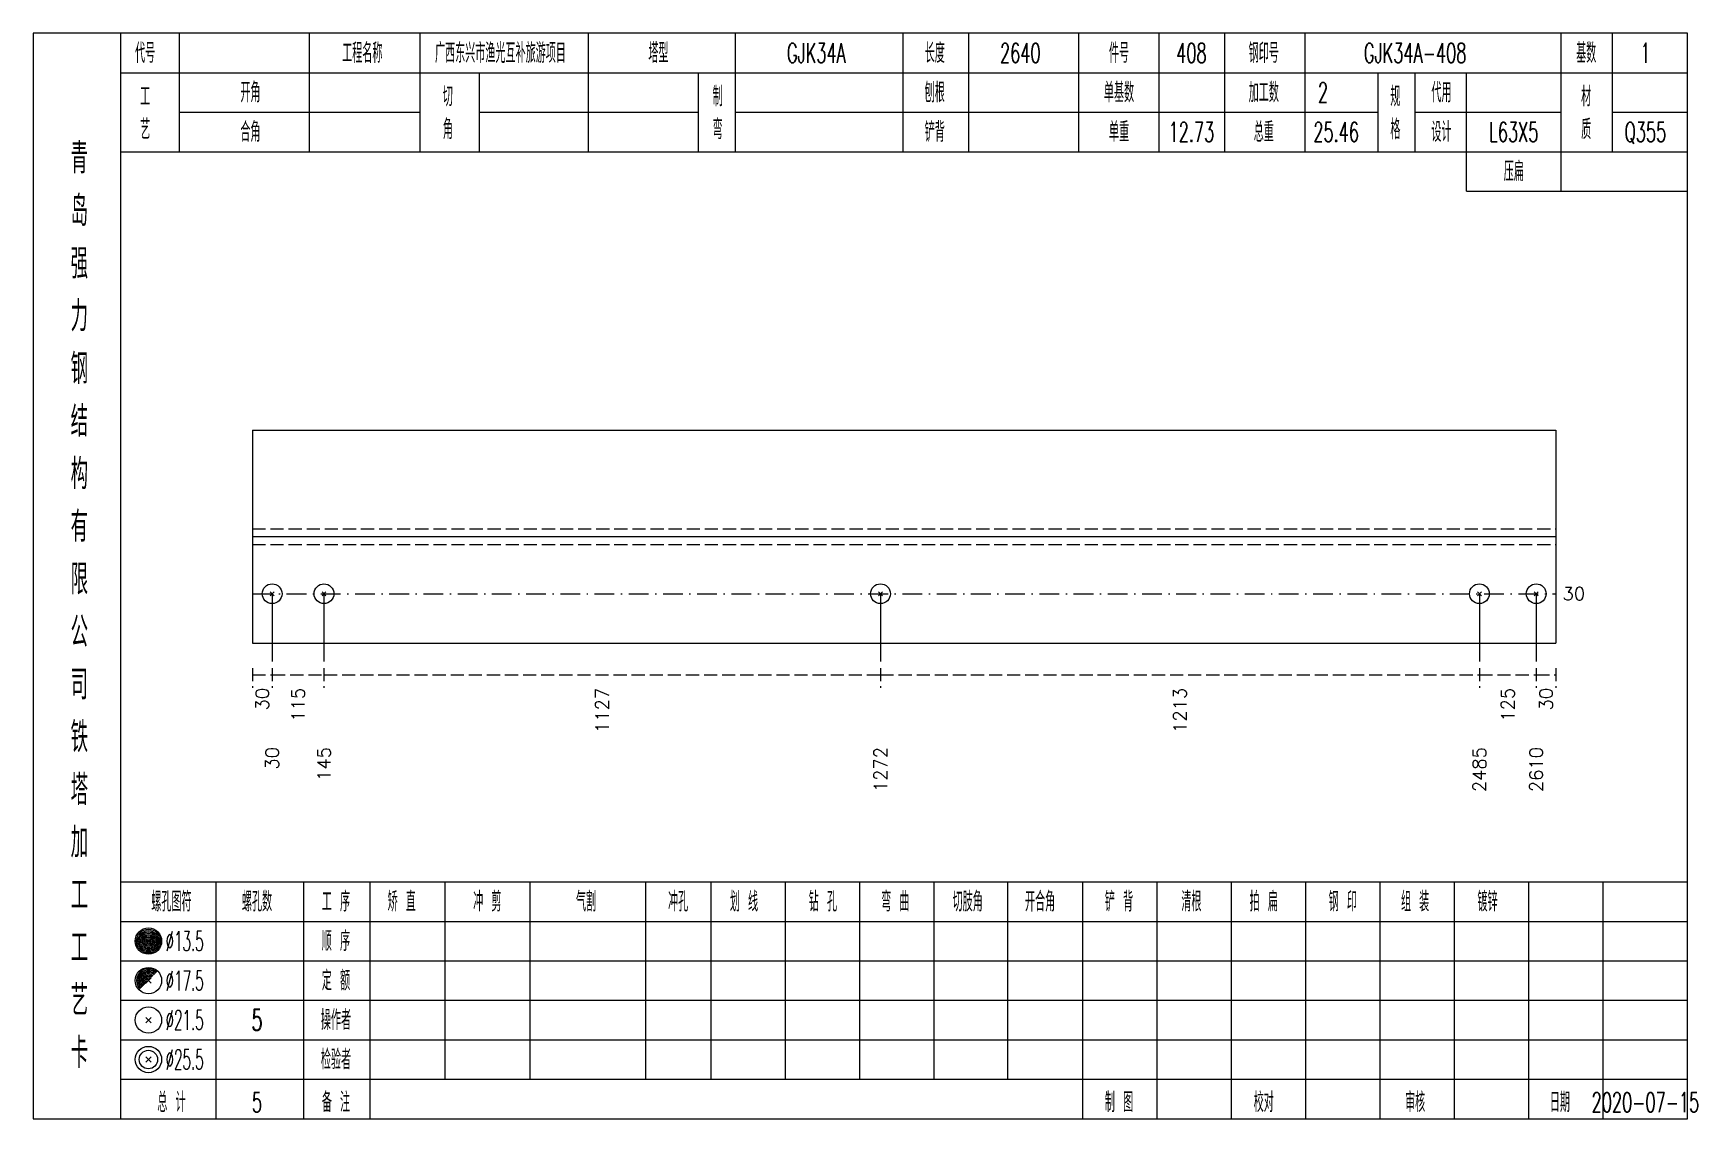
# Model space of a CAD drawing. Extents: x 0 to 2606, y -377 to 6479.
# Drawn here: x 1045.6 to 1298.5, y 5075 to 5240 of the extents above; entities that cross this region are included whole.
import ezdxf
from ezdxf.enums import TextEntityAlignment as Align

# ---------------------------------------------------------------- set-up
doc = ezdxf.new("R2010")
doc.units = 0
doc.header["$MEASUREMENT"] = 0
doc.linetypes.add('一点画线', pattern=[5.2, 3, -1, 0.2, -1])
doc.linetypes.add('虚线', pattern=[2.75, 2, -0.75])
doc.layers.get('0').update_dxf_attribs({"linetype": 'CONTINUOUS', "lineweight": 25})
doc.layers.add('1', color=7, linetype='CONTINUOUS', lineweight=25)
doc.layers.add('4', color=7, linetype='CONTINUOUS', lineweight=25)
doc.styles.get("Standard").update_dxf_attribs({"font": 'simplex.shx', "width": 0.7, "height": 3, "bigfont": 'gbhzfs.shx'})

msp = doc.modelspace()

# ---------------------------------------------------------------- texts
at = {"color": 7, "linetype": 'Continuous', "lineweight": 13}
msp.add_text('30', height=2, dxfattribs=at).set_placement((1278, 5154.81), align=Align.MIDDLE_LEFT)
at = {"color": 8, "linetype": 'Continuous', "lineweight": 9}
for s, p in [('30', (1080.4, 5140.5)), ('115', (1085.84, 5140.5)), ('1127', (1132.06, 5140.5)), ('1213', (1219.86, 5140.5)), ('125', (1269.68, 5140.5)), ('30', (1275.5, 5140.5))]:
    msp.add_text(s, height=2, rotation=90, dxfattribs=at).set_placement(p, align=Align.MIDDLE_RIGHT)
at = {"layer": '1', "color": 7, "linetype": 'Continuous', "lineweight": 13}
for s, p in [('30', (1081.9, 5131.5)), ('145', (1089.78, 5131.5)), ('1272', (1174.35, 5131.5)), ('2485', (1265.37, 5131.5)), ('2610', (1274, 5131.5))]:
    msp.add_text(s, height=2, rotation=90, dxfattribs=at).set_placement(p, align=Align.MIDDLE_RIGHT)
at = {"layer": '4', "color": 1, "linetype": 'Continuous', "lineweight": 13}
for s, height, width, p in [('代号', 3, 0.6, (1062.6, 5237)), ('工程名称', 3, 0.6, (1095.6, 5237)), ('广西东兴市渔光互补旅游项目', 3, 0.6, (1116.6, 5237)), ('塔型', 3, 0.6, (1140.6, 5237)), ('长度', 3, 0.6, (1182.6, 5237)), ('件号', 3, 0.6, (1210.6, 5237)), ('钢印号', 3, 0.6, (1232.6, 5237)), ('基数', 3, 0.6, (1281.6, 5237)), ('GJK34A', 3, 0.6, (1164.6, 5237)), ('2640', 3, 0.6, (1195.6, 5237)), ('408', 3, 0.6, (1221.6, 5237)), ('GJK34A-408', 3, 0.6, (1255.6, 5237)), ('1', 3, 0.6, (1290.6, 5237)), ('工', 3, 0.6, (1062.6, 5230.4)), ('开角', 3, 0.6, (1078.6, 5231)), ('切', 3, 0.6, (1108.6, 5230.4)), ('制', 3, 0.6, (1149.6, 5230.4)), ('刨根', 3, 0.6, (1182.6, 5231)), ('单基数', 3, 0.6, (1210.6, 5231)), ('加工数', 3, 0.6, (1232.6, 5231)), ('2', 3, 0.6, (1241.6, 5231)), ('规', 3, 0.6, (1252.6, 5230.4)), ('代用', 3, 0.6, (1259.6, 5231)), ('材', 3, 0.6, (1281.6, 5230.4)), ('艺', 3, 0.6, (1062.6, 5225.4)), ('合角', 3, 0.6, (1078.6, 5225)), ('角', 3, 0.6, (1108.6, 5225.4)), ('弯', 3, 0.6, (1149.6, 5225.4)), ('铲背', 3, 0.6, (1182.6, 5225)), ('单重', 3, 0.6, (1210.6, 5225)), ('12.73', 3, 0.6, (1221.6, 5225)), ('总重', 3, 0.6, (1232.6, 5225)), ('25.46', 3, 0.6, (1243.6, 5225)), ('格', 3, 0.6, (1252.6, 5225.4)), ('设计', 3, 0.6, (1259.6, 5225)), ('L63X5', 3, 0.6, (1270.6, 5225)), ('质', 3, 0.6, (1281.6, 5225.4)), ('Q355', 3, 0.6, (1290.6, 5225)), ('青', 4.6, 0.8, (1052.6, 5221)), ('压扁', 3, 0.6, (1270.6, 5219)), ('岛', 4.6, 0.8, (1052.6, 5213)), ('强', 4.6, 0.8, (1052.6, 5205)), ('力', 4.6, 0.8, (1052.6, 5197)), ('钢', 4.6, 0.8, (1052.6, 5189)), ('结', 4.6, 0.8, (1052.6, 5181)), ('构', 4.6, 0.8, (1052.6, 5173)), ('有', 4.6, 0.8, (1052.6, 5165)), ('限', 4.6, 0.8, (1052.6, 5157)), ('公', 4.6, 0.8, (1052.6, 5149)), ('司', 4.6, 0.8, (1052.6, 5141)), ('铁', 4.6, 0.8, (1052.6, 5133)), ('塔', 4.6, 0.8, (1052.6, 5125)), ('加', 4.6, 0.8, (1052.6, 5117)), ('工', 4.6, 0.8, (1052.6, 5109)), ('螺孔图符', 3, 0.6, (1066.6, 5108)), ('螺孔数', 3, 0.6, (1079.6, 5108)), ('工 序', 3, 0.6, (1091.6, 5108)), ('矫 直', 3, 0.6, (1101.6, 5108)), ('冲 剪', 3, 0.6, (1114.6, 5108)), ('气割', 3, 0.6, (1129.6, 5108)), ('冲孔', 3, 0.6, (1143.6, 5108)), ('划 线', 3, 0.6, (1153.6, 5108)), ('钻 孔', 3, 0.6, (1165.6, 5108)), ('弯 曲', 3, 0.6, (1176.6, 5108)), ('切肢角', 3, 0.6, (1187.6, 5108)), ('开合角', 3, 0.6, (1198.6, 5108)), ('铲 背', 3, 0.6, (1210.6, 5108)), ('清根', 3, 0.6, (1221.6, 5108)), ('拍 扁', 3, 0.6, (1232.6, 5108)), ('钢 印', 3, 0.6, (1244.6, 5108)), ('组 装', 3, 0.6, (1255.6, 5108)), ('镀锌', 3, 0.6, (1266.6, 5108)), ('工', 4.6, 0.8, (1052.6, 5101)), ('%%C13.5', 3, 0.5, (1068.6, 5102)), ('顺 序', 3, 0.6, (1091.6, 5102)), ('%%C17.5', 3, 0.5, (1068.6, 5096)), ('定 额', 3, 0.6, (1091.6, 5096)), ('艺', 4.6, 0.8, (1052.6, 5093)), ('操作者', 3, 0.6, (1091.6, 5090)), ('%%C21.5', 3, 0.5, (1068.6, 5090)), ('5', 3.2, 0.6, (1079.6, 5090)), ('卡', 4.6, 0.8, (1052.6, 5085)), ('%%C25.5', 3, 0.5, (1068.6, 5084)), ('检验者', 3, 0.6, (1091.6, 5084)), ('总 计', 3, 0.6, (1066.6, 5077.5)), ('备 注', 3, 0.6, (1091.6, 5077.5)), ('制 图', 3, 0.6, (1210.6, 5077.5)), ('校对', 3, 0.6, (1232.6, 5077.5)), ('审核', 3, 0.6, (1255.6, 5077.5)), ('日期', 3, 0.6, (1277.6, 5077.5)), ('5', 3, 0.6, (1079.6, 5077.5)), ('2020-07-15', 3, 0.6, (1290.6, 5077.5))]:
    msp.add_text(s, height=height, dxfattribs=dict(at, width=width)).set_placement(p, align=Align.MIDDLE_CENTER)

# ---------------------------------------------------------------- linework, layer by layer
at = {"color": 7, "linetype": 'Continuous', "lineweight": 18}
for p, q in [((1078.9, 5179.69), (1078.9, 5147.31)), ((1078.9, 5179.69), (1277, 5179.69)), ((1277, 5179.69), (1277, 5147.31)), ((1078.9, 5163.5), (1277, 5163.5))]:
    msp.add_line(p, q, dxfattribs=at)
at = {"color": 1, "linetype": '虚线', "lineweight": 18}
for p, q in [((1078.9, 5164.69), (1277, 5164.69)), ((1078.9, 5162.31), (1277, 5162.31))]:
    msp.add_line(p, q, dxfattribs=at)
at = {"color": 3, "linetype": '一点画线', "lineweight": 13}
msp.add_line((1078.9, 5154.81), (1277, 5154.81), dxfattribs=at)
at = {"color": 7, "linetype": 'Continuous', "lineweight": 13}
for p, q in [((1081.9, 5154.81), (1081.9, 5144.5)), ((1089.78, 5154.81), (1089.78, 5144.5)), ((1174.35, 5154.81), (1174.35, 5144.5)), ((1265.37, 5154.81), (1265.37, 5144.5)), ((1274, 5154.81), (1274, 5144.5))]:
    msp.add_line(p, q, dxfattribs=at)
at = {"color": 8, "linetype": '虚线', "lineweight": 9}
for p, q in [((1078.9, 5143.5), (1078.9, 5140.5)), ((1078.9, 5142.5), (1081.9, 5142.5)), ((1081.9, 5143.5), (1081.9, 5140.5)), ((1081.9, 5143.5), (1081.9, 5140.5)), ((1081.9, 5142.5), (1089.78, 5142.5)), ((1089.78, 5143.5), (1089.78, 5140.5)), ((1089.78, 5143.5), (1089.78, 5140.5)), ((1089.78, 5142.5), (1174.35, 5142.5)), ((1174.35, 5143.5), (1174.35, 5140.5)), ((1174.35, 5143.5), (1174.35, 5140.5)), ((1174.35, 5142.5), (1265.37, 5142.5)), ((1265.37, 5143.5), (1265.37, 5140.5)), ((1265.37, 5143.5), (1265.37, 5140.5)), ((1265.37, 5142.5), (1274, 5142.5)), ((1274, 5143.5), (1274, 5140.5)), ((1274, 5143.5), (1274, 5140.5)), ((1274, 5142.5), (1277, 5142.5)), ((1277, 5143.5), (1277, 5140.5))]:
    msp.add_line(p, q, dxfattribs=at)
at = {"layer": '1', "color": 7, "linetype": 'Continuous', "lineweight": 13}
for p, q in [((1081.6, 5154.51), (1082.2, 5155.11)), ((1082.2, 5154.51), (1081.6, 5155.11)), ((1089.48, 5154.51), (1090.08, 5155.11)), ((1090.08, 5154.51), (1089.48, 5155.11)), ((1174.05, 5154.51), (1174.65, 5155.11)), ((1174.65, 5154.51), (1174.05, 5155.11)), ((1265.07, 5154.51), (1265.67, 5155.11)), ((1265.67, 5154.51), (1265.07, 5155.11)), ((1273.7, 5154.51), (1274.3, 5155.11)), ((1274.3, 5154.51), (1273.7, 5155.11))]:
    msp.add_line(p, q, dxfattribs=at)
at = {"layer": '1', "color": 7, "linetype": 'Continuous', "lineweight": 18}
msp.add_line((1078.9, 5147.31), (1277, 5147.31), dxfattribs=at)
at = {"layer": '1', "color": 7, "linetype": 'Continuous', "lineweight": 13}
for centre in [(1081.9, 5154.81), (1089.78, 5154.81), (1174.35, 5154.81), (1265.37, 5154.81), (1274, 5154.81)]:
    msp.add_circle(centre, 1.5, dxfattribs=at)
at = {"layer": '4', "color": 1, "linetype": 'Continuous', "lineweight": 18}
for p, q in [((1058.9, 5075), (1058.9, 5240)), ((1067.8, 5222), (1067.8, 5240)), ((1087.6, 5222), (1087.6, 5240)), ((1104.4, 5222), (1104.4, 5240)), ((1130, 5222), (1130, 5240)), ((1152.3, 5222), (1152.3, 5240)), ((1177.8, 5222), (1177.8, 5240)), ((1187.8, 5222), (1187.8, 5240)), ((1204.5, 5222), (1204.5, 5240)), ((1216.7, 5222), (1216.7, 5240)), ((1226.7, 5222), (1226.7, 5240)), ((1238.9, 5222), (1238.9, 5240)), ((1277.8, 5216), (1277.8, 5240)), ((1285.6, 5222), (1285.6, 5240)), ((1058.9, 5234), (1297, 5234)), ((1113.4, 5222), (1113.4, 5234)), ((1146.7, 5222), (1146.7, 5234)), ((1250, 5222), (1250, 5234)), ((1255.6, 5222), (1255.6, 5234)), ((1263.4, 5216), (1263.4, 5234)), ((1067.8, 5228), (1104.4, 5228)), ((1113.4, 5228), (1146.7, 5228)), ((1152.3, 5228), (1250, 5228)), ((1255.6, 5228), (1277.8, 5228)), ((1285.6, 5228), (1297, 5228)), ((1058.9, 5222), (1297, 5222)), ((1263.4, 5216), (1297, 5216)), ((1058.9, 5111), (1297, 5111)), ((1073.4, 5075), (1073.4, 5111)), ((1086.7, 5075), (1086.7, 5111)), ((1096.8, 5075), (1096.8, 5111)), ((1108.2, 5081), (1108.2, 5111)), ((1121.1, 5081), (1121.1, 5111)), ((1138.7, 5081), (1138.7, 5111)), ((1148.6, 5081), (1148.6, 5111)), ((1159.9, 5081), (1159.9, 5111)), ((1171.2, 5081), (1171.2, 5111)), ((1182.5, 5081), (1182.5, 5111)), ((1193.7, 5081), (1193.7, 5111)), ((1205.1, 5081), (1205.1, 5111)), ((1216.4, 5081), (1216.4, 5111)), ((1227.7, 5081), (1227.7, 5111)), ((1239, 5081), (1239, 5111)), ((1250.3, 5081), (1250.3, 5111)), ((1261.6, 5081), (1261.6, 5111)), ((1272.9, 5081), (1272.9, 5111)), ((1284.2, 5081), (1284.2, 5111)), ((1058.9, 5105), (1297, 5105)), ((1058.9, 5099), (1297, 5099)), ((1058.9, 5093), (1297, 5093)), ((1058.9, 5087), (1297, 5087)), ((1058.9, 5081), (1297, 5081)), ((1205.1, 5075), (1205.1, 5081)), ((1216.4, 5075), (1216.4, 5081)), ((1227.7, 5075), (1227.7, 5081)), ((1239, 5075), (1239, 5081)), ((1250.3, 5075), (1250.3, 5081)), ((1261.6, 5075), (1261.6, 5081)), ((1272.9, 5075), (1272.9, 5081)), ((1284.2, 5075), (1284.2, 5081))]:
    msp.add_line(p, q, dxfattribs=at)
at = {"layer": '4', "color": 7, "linetype": 'Continuous', "lineweight": 13}
for p, q in [((1062.9, 5101.8), (1063.3, 5102.2)), ((1063.3, 5101.8), (1062.9, 5102.2)), ((1062.7, 5089.6), (1063.5, 5090.4)), ((1063.5, 5089.6), (1062.7, 5090.4)), ((1062.7, 5083.6), (1063.5, 5084.4)), ((1063.5, 5083.6), (1062.7, 5084.4))]:
    msp.add_line(p, q, dxfattribs=at)
at = {"layer": '4', "color": 7, "linetype": 'Continuous', "lineweight": 0}
for p, q in [((1062.7, 5095.6), (1063.5, 5096.4)), ((1062.7, 5096.4), (1063.5, 5095.6))]:
    msp.add_line(p, q, dxfattribs=at)
at = {"layer": '4', "color": 1, "linetype": 'Continuous', "lineweight": 18}
msp.add_lwpolyline([(1045.6, 5240), (1045.6, 5075), (1297, 5075), (1297, 5240)], close=True, dxfattribs=at)
at = {"layer": '4', "color": 7, "linetype": 'Continuous', "lineweight": 13}
for centre, radius in [((1063.1, 5102), 2), ((1063.1, 5102), 1.8), ((1063.1, 5102), 1.6), ((1063.1, 5102), 1.4), ((1063.1, 5102), 1.2), ((1063.1, 5102), 1), ((1063.1, 5102), 0.8), ((1063.1, 5102), 0.6), ((1063.1, 5102), 0.4), ((1063.1, 5102), 0.2), ((1063.1, 5096), 2), ((1063.1, 5090), 2), ((1063.1, 5084), 2), ((1063.1, 5084), 1.4)]:
    msp.add_circle(centre, radius, dxfattribs=at)
for radius in [1.8, 1.6, 1.4, 1.2, 1, 0.8, 0.6, 0.4, 0.2]:
    msp.add_arc((1063.1, 5096), radius, 45, 225, dxfattribs=at)

msp.set_redraw_order([(e.dxf.handle, doc.entitydb.next_handle()) for e in msp.query("TEXT MTEXT ATTDEF DIMENSION ARC_DIMENSION")])  # texts and dimensions are drawn at this point

doc.saveas('drawing.dxf')
